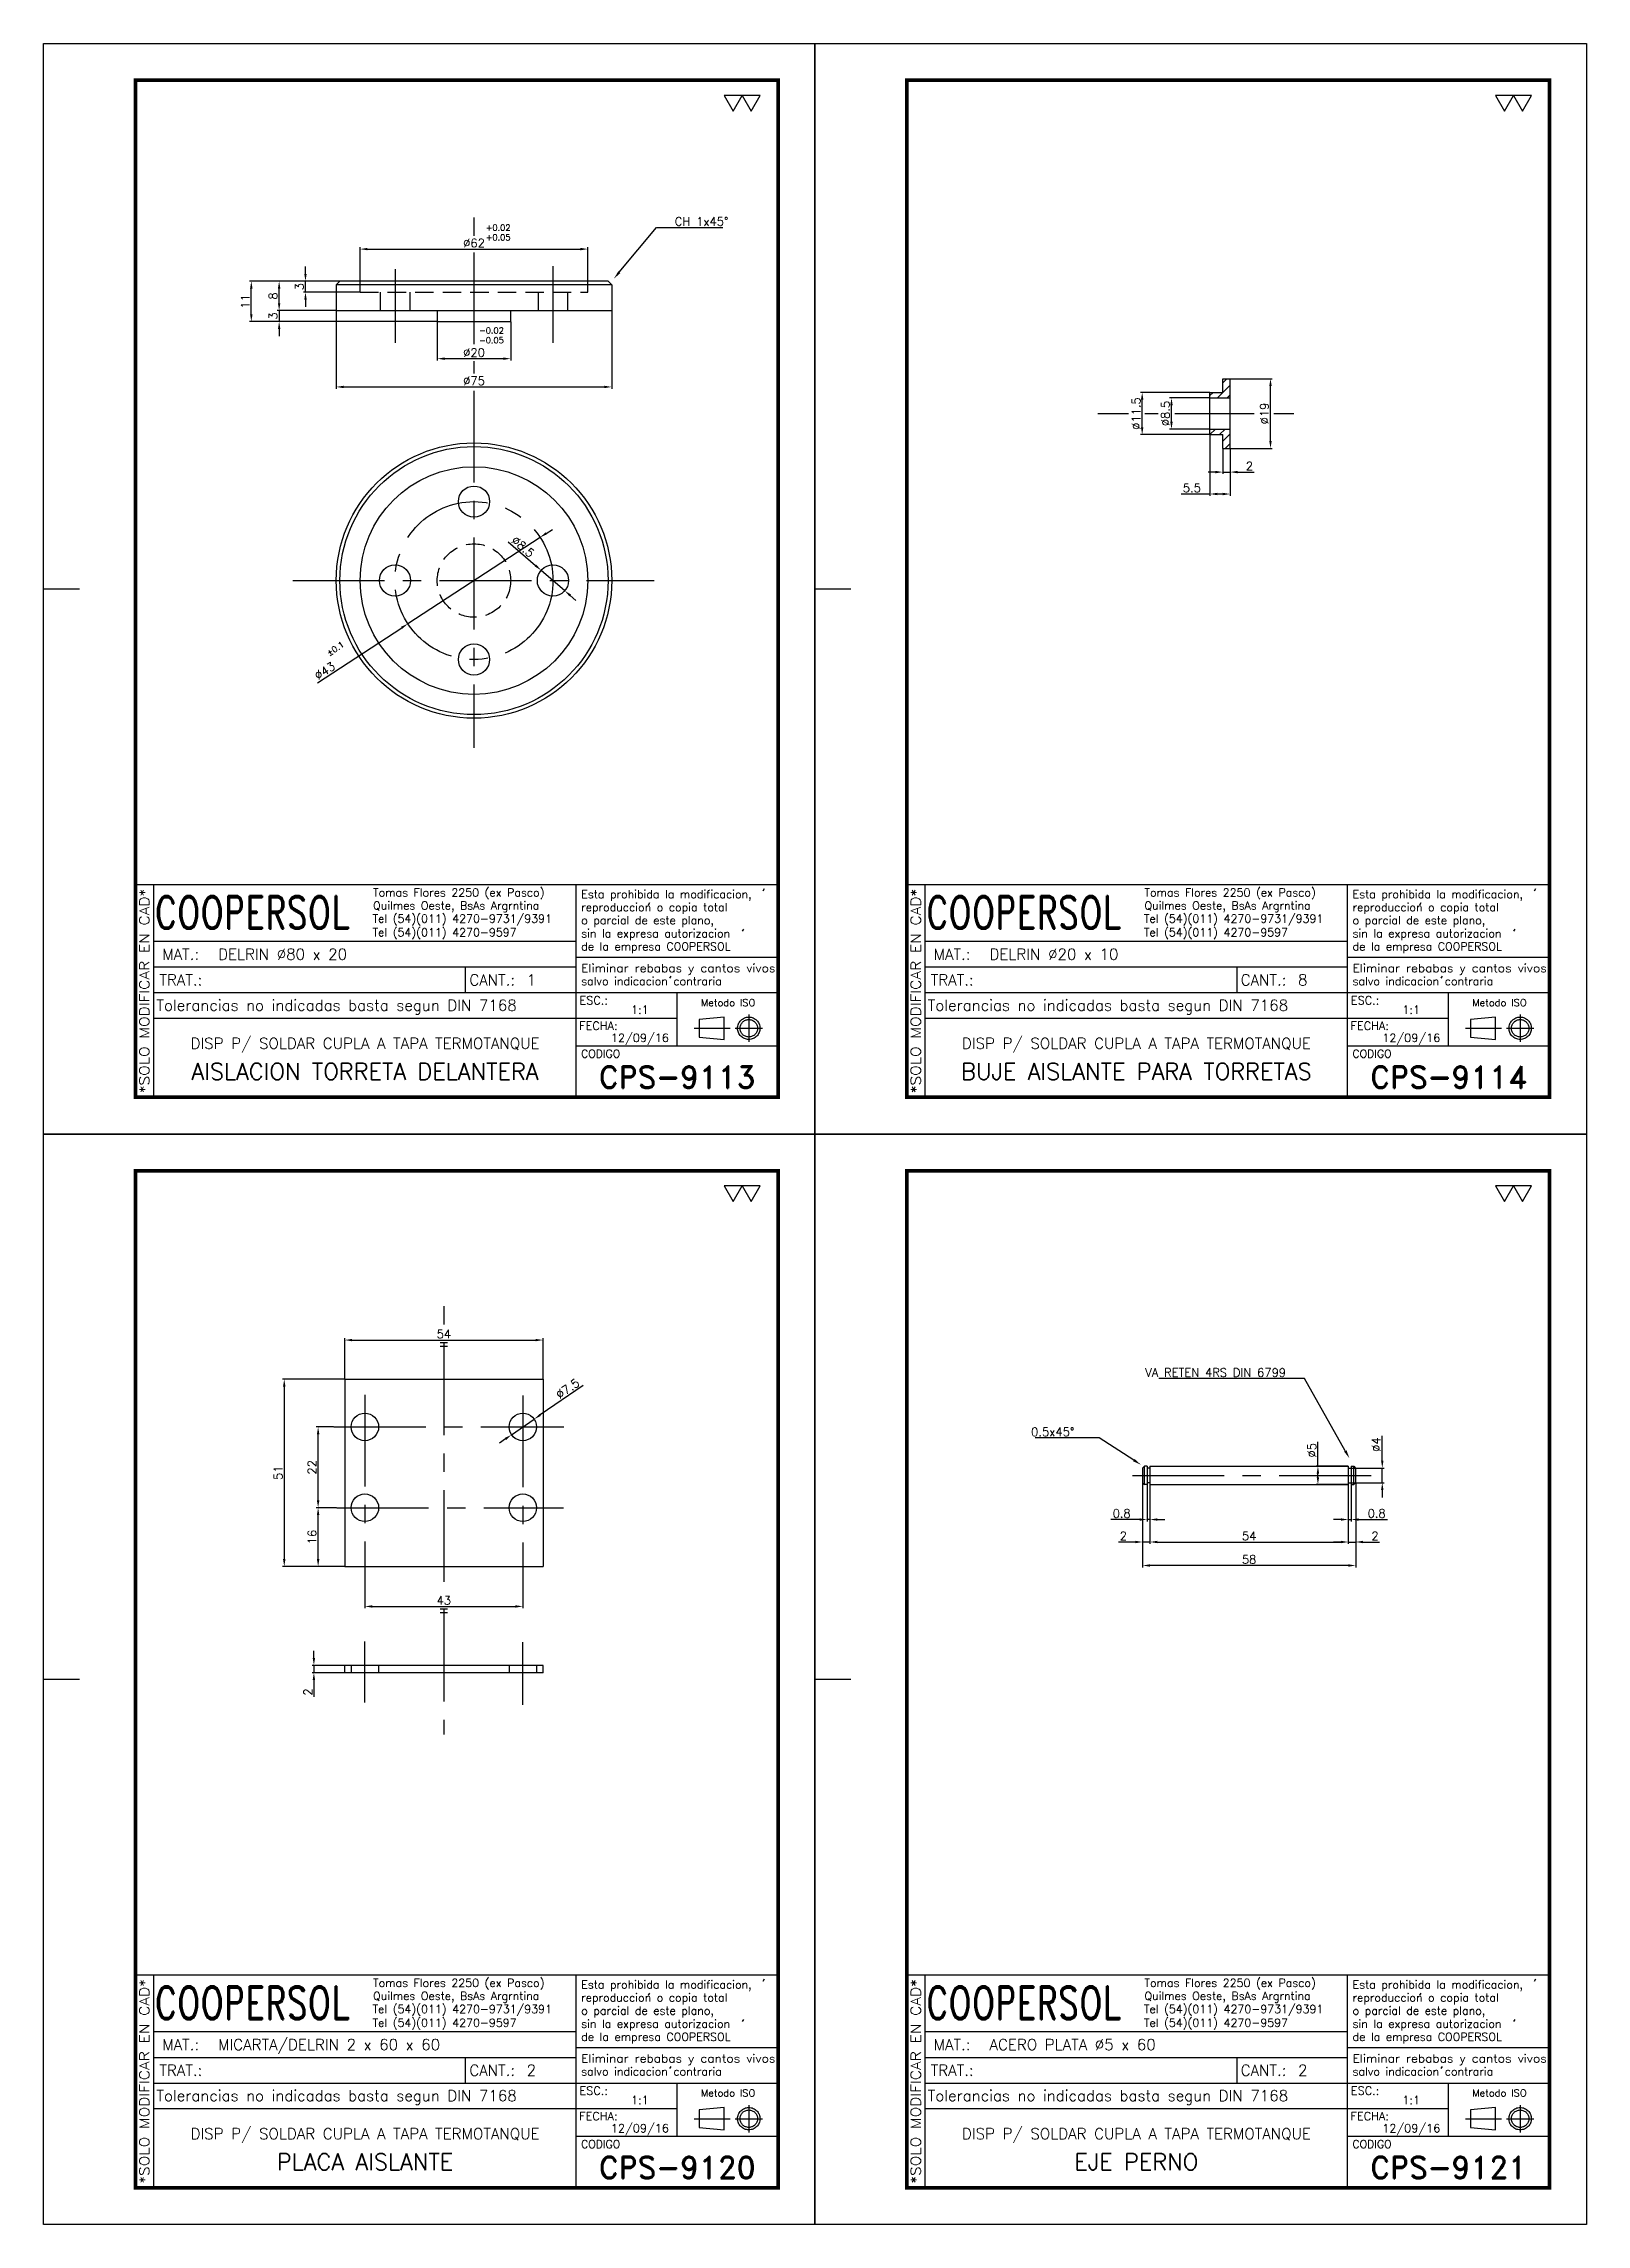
# Model space of a CAD drawing. Extents: x -21308 to -16735, y 11657 to 13517.
# Drawn here: x -20258 to -19838, y 12224 to 12818 of the extents above; entities that cross this region are included whole.
import ezdxf
from ezdxf import colors
from ezdxf.entities.mleader import LeaderData, LeaderLine
from ezdxf.enums import TextEntityAlignment as Align
from ezdxf.math import Vec2, Vec3

# ---------------------------------------------------------------- set-up
doc = ezdxf.new("R2010")
doc.units = 0
doc.header["$LTSCALE"] = 20
doc.header["$MEASUREMENT"] = 0
doc.linetypes.add('CENTER', pattern=[2, 1.25, -0.25, 0.25, -0.25])
doc.linetypes.add('HIDDEN', pattern=[0.375, 0.25, -0.125])
doc.layers.get('0').update_dxf_attribs({"linetype": 'CONTINUOUS'})
doc.layers.get('DEFPOINTS').update_dxf_attribs({"linetype": 'CONTINUOUS'})
for name, color, linetype in [('0-CO', 3, 'CONTINUOUS'), ('1', 1, 'CENTER'), ('CL', 1, 'CENTER'), ('CO', 3, 'CONTINUOUS'), ('OC', 1, 'HIDDEN'), ('RY', 5, 'CONTINUOUS')]:
    doc.layers.add(name, color=color, linetype=linetype)
doc.styles.add('ROMAND', font='ROMAND')
doc.styles.add('ROMANS', font='ROMANS.SHX')
doc.dimstyles.new('1', dxfattribs={"dimtxt": 2.3, "dimasz": 2, "dimexe": 0.5, "dimexo": 0.0625, "dimgap": 0.5, "dimtad": 1, "dimdec": 4, "dimdsep": 46, "dimtxsty": 'ROMANS', "dimcen": -2, "dimclrt": 7, "dimadec": 0, "dimazin": 0, "dimtfac": 0.869565, "dimtdec": 4, "dimtmove": 0, "dimatfit": 3, "dimfxl": 1, "dimtolj": 1, "dimarcsym": 0})

msp = doc.modelspace()

# ---------------------------------------------------------------- blocks, each defined once
blk = doc.blocks.new('A4G')
blk.add_line((0, 148.5), (9.75, 148.5))
blk.add_lwpolyline([(0, 297), (210, 297), (210, 0), (0, 0)], close=True)
at = {"const_width": 1}
blk.add_lwpolyline([(25, 287), (200, 287), (200, 10), (25, 10)], close=True, dxfattribs=at)
blk = doc.blocks.new('*D331')
at = {"layer": 'CO', "color": 0, "lineweight": -2}
for p, q in [((-20184.43, 12378.68), (-20184.43, 12380.68)), ((-20176.11, 12376.68), (-20184.93, 12376.68)), ((-20176.11, 12374.68), (-20184.93, 12374.68)), ((-20184.43, 12376.68), (-20184.43, 12374.68)), ((-20184.43, 12372.68), (-20184.43, 12368.15))]:
    blk.add_line(p, q, dxfattribs=at)
at = {"layer": 'CO', "color": 0}
for points in [[(-20184.76, 12378.68), (-20184.1, 12378.68), (-20184.43, 12376.68)], [(-20184.76, 12372.68), (-20184.1, 12372.68), (-20184.43, 12374.68)]]:
    blk.add_solid(points, dxfattribs=at)
at = {"layer": 'DEFPOINTS', "color": 0}
for p in [(-20184.43, 12374.68), (-20176.05, 12376.68), (-20176.05, 12374.68)]:
    blk.add_point(p, dxfattribs=at)
at = {"layer": 'CO', "color": 7, "insert": (-20186.08, 12369.41), "char_height": 2.3, "attachment_point": 5, "rotation": 90, "style": 'ROMANS'}
blk.add_mtext('\\A1;2', dxfattribs=at)
blk = doc.blocks.new('*D332')
at = {"layer": 'CO', "color": 0, "lineweight": -2}
for p, q in [((-20178.25, 12419.63), (-20183.78, 12419.63)), ((-20183.28, 12405.63), (-20183.28, 12417.63)), ((-20176.11, 12403.63), (-20183.78, 12403.63))]:
    blk.add_line(p, q, dxfattribs=at)
at = {"layer": 'CO', "color": 0}
for points in [[(-20183.61, 12417.63), (-20182.94, 12417.63), (-20183.28, 12419.63)], [(-20183.61, 12405.63), (-20182.94, 12405.63), (-20183.28, 12403.63)]]:
    blk.add_solid(points, dxfattribs=at)
at = {"layer": 'DEFPOINTS', "color": 0}
for p in [(-20183.28, 12419.63), (-20178.18, 12419.63), (-20176.05, 12403.63)]:
    blk.add_point(p, dxfattribs=at)
at = {"layer": 'CO', "color": 7, "insert": (-20184.93, 12411.63), "char_height": 2.3, "attachment_point": 5, "rotation": 90, "style": 'ROMANS'}
blk.add_mtext('\\A1;16', dxfattribs=at)
blk = doc.blocks.new('*D333')
at = {"layer": 'CO', "color": 0, "lineweight": -2}
for p, q in [((-20179.05, 12441.63), (-20183.78, 12441.63)), ((-20183.28, 12421.63), (-20183.28, 12439.63)), ((-20178.25, 12419.63), (-20183.78, 12419.63))]:
    blk.add_line(p, q, dxfattribs=at)
at = {"layer": 'CO', "color": 0}
for points in [[(-20183.61, 12439.63), (-20182.94, 12439.63), (-20183.28, 12441.63)], [(-20183.61, 12421.63), (-20182.94, 12421.63), (-20183.28, 12419.63)]]:
    blk.add_solid(points, dxfattribs=at)
at = {"layer": 'DEFPOINTS', "color": 0}
for p in [(-20183.28, 12441.63), (-20178.99, 12441.63), (-20178.18, 12419.63)]:
    blk.add_point(p, dxfattribs=at)
at = {"layer": 'CO', "color": 7, "insert": (-20184.93, 12430.63), "char_height": 2.3, "attachment_point": 5, "rotation": 90, "style": 'ROMANS'}
blk.add_mtext('\\A1;22', dxfattribs=at)
blk = doc.blocks.new('*D334')
at = {"layer": 'CO', "color": 0, "lineweight": -2}
for p, q in [((-20176.11, 12454.63), (-20193, 12454.63)), ((-20192.5, 12452.63), (-20192.5, 12405.63)), ((-20176.11, 12403.63), (-20193, 12403.63))]:
    blk.add_line(p, q, dxfattribs=at)
at = {"layer": 'CO', "color": 0}
for points in [[(-20192.83, 12452.63), (-20192.17, 12452.63), (-20192.5, 12454.63)], [(-20192.83, 12405.63), (-20192.17, 12405.63), (-20192.5, 12403.63)]]:
    blk.add_solid(points, dxfattribs=at)
at = {"layer": 'DEFPOINTS', "color": 0}
for p in [(-20176.05, 12454.63), (-20192.5, 12403.63), (-20176.05, 12403.63)]:
    blk.add_point(p, dxfattribs=at)
at = {"layer": 'CO', "color": 7, "insert": (-20194.15, 12429.13), "char_height": 2.3, "attachment_point": 5, "rotation": 90, "style": 'ROMANS'}
blk.add_mtext('\\A1;51', dxfattribs=at)
blk = doc.blocks.new('*D335')
at = {"layer": 'CO', "color": 0, "lineweight": -2}
for p, q in [((-20170.55, 12399.02), (-20170.55, 12392.24)), ((-20127.55, 12398.38), (-20127.55, 12392.24)), ((-20168.55, 12392.74), (-20129.55, 12392.74))]:
    blk.add_line(p, q, dxfattribs=at)
at = {"layer": 'CO', "color": 0}
for points in [[(-20168.55, 12393.07), (-20168.55, 12392.41), (-20170.55, 12392.74)], [(-20129.55, 12393.07), (-20129.55, 12392.41), (-20127.55, 12392.74)]]:
    blk.add_solid(points, dxfattribs=at)
at = {"layer": 'DEFPOINTS', "color": 0}
for p in [(-20170.55, 12399.09), (-20127.55, 12398.44), (-20127.55, 12392.74)]:
    blk.add_point(p, dxfattribs=at)
at = {"layer": 'CO', "color": 7, "insert": (-20149.05, 12394.39), "char_height": 2.3, "attachment_point": 5, "style": 'ROMANS'}
blk.add_mtext('\\A1;43', dxfattribs=at)
blk = doc.blocks.new('*D336')
at = {"layer": 'CO', "color": 0, "lineweight": -2}
for p, q in [((-20176.05, 12454.69), (-20176.05, 12465.79)), ((-20174.05, 12465.29), (-20124.05, 12465.29)), ((-20122.05, 12454.69), (-20122.05, 12465.79))]:
    blk.add_line(p, q, dxfattribs=at)
at = {"layer": 'CO', "color": 0}
for points in [[(-20174.05, 12465.62), (-20174.05, 12464.96), (-20176.05, 12465.29)], [(-20124.05, 12465.62), (-20124.05, 12464.96), (-20122.05, 12465.29)]]:
    blk.add_solid(points, dxfattribs=at)
at = {"layer": 'DEFPOINTS', "color": 0}
for p in [(-20122.05, 12465.29), (-20176.05, 12454.63), (-20122.05, 12454.63)]:
    blk.add_point(p, dxfattribs=at)
at = {"layer": 'CO', "color": 7, "insert": (-20149.05, 12466.94), "char_height": 2.3, "attachment_point": 5, "style": 'ROMANS'}
blk.add_mtext('\\A1;54', dxfattribs=at)
blk = doc.blocks.new('*D337')
at = {"layer": 'CO', "color": 0, "lineweight": -2}
for p, q in [((-20111.16, 12452.95), (-20122.82, 12444.9)), ((-20130.63, 12439.49), (-20124.46, 12443.76)), ((-20132.28, 12438.36), (-20133.92, 12437.22))]:
    blk.add_line(p, q, dxfattribs=at)
at = {"layer": 'CO', "color": 0}
for points in [[(-20123.01, 12445.17), (-20122.63, 12444.62), (-20124.46, 12443.76)], [(-20132.47, 12438.63), (-20132.09, 12438.08), (-20130.63, 12439.49)]]:
    blk.add_solid(points, dxfattribs=at)
at = {"layer": 'DEFPOINTS', "color": 0}
for p in [(-20130.63, 12439.49), (-20124.46, 12443.76)]:
    blk.add_point(p, dxfattribs=at)
at = {"layer": 'CO', "color": 7, "insert": (-20115.35, 12452.07), "char_height": 2.3, "attachment_point": 5, "rotation": 34.65284, "style": 'ROMANS'}
blk.add_mtext('\\A1;∅7.5', dxfattribs=at)
blk = doc.blocks.new('*D357')
at = {"layer": 'CO', "color": 0, "lineweight": -2}
for p, q in [((-19956.81, 12425.88), (-19956.81, 12409.79)), ((-19902.81, 12425.88), (-19902.81, 12409.79)), ((-19954.81, 12410.29), (-19904.81, 12410.29))]:
    blk.add_line(p, q, dxfattribs=at)
at = {"layer": 'CO', "color": 0}
for points in [[(-19954.81, 12410.62), (-19954.81, 12409.96), (-19956.81, 12410.29)], [(-19904.81, 12410.62), (-19904.81, 12409.96), (-19902.81, 12410.29)]]:
    blk.add_solid(points, dxfattribs=at)
at = {"layer": 'DEFPOINTS', "color": 0}
for p in [(-19956.81, 12425.94), (-19902.81, 12425.94), (-19902.81, 12410.29)]:
    blk.add_point(p, dxfattribs=at)
at = {"layer": 'CO', "color": 7, "insert": (-19929.81, 12411.94), "char_height": 2.3, "attachment_point": 5, "style": 'ROMANS'}
blk.add_mtext('\\A1;54', dxfattribs=at)
blk = doc.blocks.new('*D358')
at = {"layer": 'CO', "color": 0, "lineweight": -2}
for p, q in [((-19957.61, 12425.88), (-19957.61, 12415.91)), ((-19956.81, 12425.88), (-19956.81, 12415.91)), ((-19959.61, 12416.41), (-19967.43, 12416.41)), ((-19956.81, 12416.41), (-19957.61, 12416.41)), ((-19954.81, 12416.41), (-19952.81, 12416.41))]:
    blk.add_line(p, q, dxfattribs=at)
at = {"layer": 'CO', "color": 0}
for points in [[(-19959.61, 12416.74), (-19959.61, 12416.08), (-19957.61, 12416.41)], [(-19954.81, 12416.74), (-19954.81, 12416.08), (-19956.81, 12416.41)]]:
    blk.add_solid(points, dxfattribs=at)
at = {"layer": 'DEFPOINTS', "color": 0}
for p in [(-19957.61, 12425.94), (-19956.81, 12425.94), (-19957.61, 12416.41)]:
    blk.add_point(p, dxfattribs=at)
at = {"layer": 'CO', "color": 7, "insert": (-19964.52, 12418.06), "char_height": 2.3, "attachment_point": 5, "style": 'ROMANS'}
blk.add_mtext('\\A1;0.8', dxfattribs=at)
blk = doc.blocks.new('*D359')
at = {"layer": 'CO', "color": 0, "lineweight": -2}
for p, q in [((-19902.81, 12425.88), (-19902.81, 12415.91)), ((-19902.01, 12425.88), (-19902.01, 12415.91)), ((-19904.81, 12416.41), (-19906.81, 12416.41)), ((-19902.81, 12416.41), (-19902.01, 12416.41)), ((-19900.01, 12416.41), (-19892.19, 12416.41))]:
    blk.add_line(p, q, dxfattribs=at)
at = {"layer": 'CO', "color": 0}
for points in [[(-19904.81, 12416.74), (-19904.81, 12416.08), (-19902.81, 12416.41)], [(-19900.01, 12416.74), (-19900.01, 12416.08), (-19902.01, 12416.41)]]:
    blk.add_solid(points, dxfattribs=at)
at = {"layer": 'DEFPOINTS', "color": 0}
for p in [(-19902.81, 12425.94), (-19902.01, 12425.94), (-19902.01, 12416.41)]:
    blk.add_point(p, dxfattribs=at)
at = {"layer": 'CO', "color": 7, "insert": (-19895.1, 12418.06), "char_height": 2.3, "attachment_point": 5, "style": 'ROMANS'}
blk.add_mtext('\\A1;0.8', dxfattribs=at)
blk = doc.blocks.new('*D360')
at = {"layer": 'CO', "color": 0, "lineweight": -2}
for p, q in [((-19958.81, 12426.38), (-19958.81, 12409.79)), ((-19956.81, 12425.88), (-19956.81, 12409.79)), ((-19960.81, 12410.29), (-19965.35, 12410.29)), ((-19956.81, 12410.29), (-19958.81, 12410.29)), ((-19954.81, 12410.29), (-19952.81, 12410.29))]:
    blk.add_line(p, q, dxfattribs=at)
at = {"layer": 'CO', "color": 0}
for points in [[(-19960.81, 12410.62), (-19960.81, 12409.96), (-19958.81, 12410.29)], [(-19954.81, 12410.62), (-19954.81, 12409.96), (-19956.81, 12410.29)]]:
    blk.add_solid(points, dxfattribs=at)
at = {"layer": 'DEFPOINTS', "color": 0}
for p in [(-19958.81, 12426.44), (-19956.81, 12425.94), (-19958.81, 12410.29)]:
    blk.add_point(p, dxfattribs=at)
at = {"layer": 'CO', "color": 7, "insert": (-19964.08, 12411.94), "char_height": 2.3, "attachment_point": 5, "style": 'ROMANS'}
blk.add_mtext('\\A1;2', dxfattribs=at)
blk = doc.blocks.new('*D361')
at = {"layer": 'CO', "color": 0, "lineweight": -2}
for p, q in [((-19902.81, 12425.88), (-19902.81, 12409.79)), ((-19900.81, 12426.38), (-19900.81, 12409.79)), ((-19904.81, 12410.29), (-19906.81, 12410.29)), ((-19902.81, 12410.29), (-19900.81, 12410.29)), ((-19898.81, 12410.29), (-19894.28, 12410.29))]:
    blk.add_line(p, q, dxfattribs=at)
at = {"layer": 'CO', "color": 0}
for points in [[(-19904.81, 12410.62), (-19904.81, 12409.96), (-19902.81, 12410.29)], [(-19898.81, 12410.62), (-19898.81, 12409.96), (-19900.81, 12410.29)]]:
    blk.add_solid(points, dxfattribs=at)
at = {"layer": 'DEFPOINTS', "color": 0}
for p in [(-19902.81, 12425.94), (-19900.81, 12426.44), (-19900.81, 12410.29)]:
    blk.add_point(p, dxfattribs=at)
at = {"layer": 'CO', "color": 7, "insert": (-19895.55, 12411.94), "char_height": 2.3, "attachment_point": 5, "style": 'ROMANS'}
blk.add_mtext('\\A1;2', dxfattribs=at)
blk = doc.blocks.new('*D362')
at = {"layer": 'CO', "color": 0, "lineweight": -2}
for p, q in [((-19958.81, 12426.38), (-19958.81, 12403.39)), ((-19900.81, 12426.38), (-19900.81, 12403.39)), ((-19902.81, 12403.89), (-19956.81, 12403.89))]:
    blk.add_line(p, q, dxfattribs=at)
at = {"layer": 'CO', "color": 0}
for points in [[(-19956.81, 12404.23), (-19956.81, 12403.56), (-19958.81, 12403.89)], [(-19902.81, 12404.23), (-19902.81, 12403.56), (-19900.81, 12403.89)]]:
    blk.add_solid(points, dxfattribs=at)
at = {"layer": 'DEFPOINTS', "color": 0}
for p in [(-19958.81, 12426.44), (-19900.81, 12426.44), (-19958.81, 12403.89)]:
    blk.add_point(p, dxfattribs=at)
at = {"layer": 'CO', "color": 7, "insert": (-19929.81, 12405.54), "char_height": 2.3, "attachment_point": 5, "style": 'ROMANS'}
blk.add_mtext('\\A1;58', dxfattribs=at)
blk = doc.blocks.new('*D363')
at = {"layer": 'CO', "color": 0, "lineweight": -2}
for p, q in [((-19911.09, 12430.94), (-19911.09, 12437.56)), ((-19902.88, 12430.94), (-19911.59, 12430.94)), ((-19911.09, 12427.94), (-19911.09, 12428.94)), ((-19902.88, 12425.94), (-19911.59, 12425.94))]:
    blk.add_line(p, q, dxfattribs=at)
at = {"layer": 'CO', "color": 0}
for points in [[(-19911.42, 12428.94), (-19910.76, 12428.94), (-19911.09, 12430.94)], [(-19911.42, 12427.94), (-19910.76, 12427.94), (-19911.09, 12425.94)]]:
    blk.add_solid(points, dxfattribs=at)
at = {"layer": 'DEFPOINTS', "color": 0}
for p in [(-19911.09, 12430.94), (-19902.81, 12430.94), (-19902.81, 12425.94)]:
    blk.add_point(p, dxfattribs=at)
at = {"layer": 'CO', "color": 7, "insert": (-19912.74, 12435.25), "char_height": 2.3, "attachment_point": 5, "rotation": 90, "style": 'ROMANS'}
blk.add_mtext('\\A1;%%C5', dxfattribs=at)
blk = doc.blocks.new('*D364')
at = {"layer": 'CO', "color": 0, "lineweight": -2}
for p, q in [((-19893.57, 12432.44), (-19893.57, 12439.17)), ((-19901.95, 12430.44), (-19893.07, 12430.44)), ((-19893.57, 12426.44), (-19893.57, 12430.44)), ((-19901.95, 12426.44), (-19893.07, 12426.44)), ((-19893.57, 12424.44), (-19893.57, 12422.44))]:
    blk.add_line(p, q, dxfattribs=at)
at = {"layer": 'CO', "color": 0}
for points in [[(-19893.9, 12432.44), (-19893.23, 12432.44), (-19893.57, 12430.44)], [(-19893.9, 12424.44), (-19893.23, 12424.44), (-19893.57, 12426.44)]]:
    blk.add_solid(points, dxfattribs=at)
at = {"layer": 'DEFPOINTS', "color": 0}
for p in [(-19902.01, 12430.44), (-19893.57, 12430.44), (-19902.01, 12426.44)]:
    blk.add_point(p, dxfattribs=at)
at = {"layer": 'CO', "color": 7, "insert": (-19895.22, 12436.81), "char_height": 2.3, "attachment_point": 5, "rotation": 90, "style": 'ROMANS'}
blk.add_mtext('\\A1;%%C4', dxfattribs=at)
blk = doc.blocks.new('COOPERSOLROT-02')
for p, q in [((0, 58), (175, 58)), ((0, 0), (0, 58)), ((5, 0), (5, 58)), ((120, 0), (120, 58)), ((175, 0), (175, 58)), ((5, 42.5), (120, 42.5)), ((120, 38.19), (175, 38.19)), ((5, 35.5), (120, 35.5)), ((89.89, 28.5), (89.89, 35.5)), ((5, 28.5), (175, 28.5)), ((147.5, 14), (147.5, 28.5)), ((147.5, 21.5), (5, 21.5)), ((120, 14), (175, 14)), ((0, 0), (175, 0))]:
    blk.add_line(p, q)
at = {"color": 1, "linetype": 'CENTER'}
blk.add_line((166.98, 22.51), (166.98, 15.06), dxfattribs=at)
for points in [[(152.09, 18.79), (161.93, 18.79)], [(163.26, 18.79), (170.71, 18.79)]]:
    blk.add_lwpolyline(points, dxfattribs=at)
at = {"layer": '1'}
for points in [[(170.85, 56.26), (171.21, 56.85)], [(139.66, 52.43), (140.02, 53.02)], [(165.28, 45.22), (165.64, 45.81)], [(145.46, 32.42), (145.82, 33.01)]]:
    blk.add_lwpolyline(points, dxfattribs=at)
blk.add_lwpolyline([(160.25, 18.79), (160.25, 21.83), (153.47, 21.16), (153.47, 16.41), (160.25, 15.74)], close=True, dxfattribs=at)
for radius in [3.05, 2.37]:
    blk.add_circle((166.98, 18.79), radius, dxfattribs=at)
at = {"style": 'ROMANS', "width": 0.996387}
blk.add_text('*SOLO MODIFICAR EN CAD*', height=2.7, rotation=90, dxfattribs=at).set_placement((3.77, 1.09), (3.77, 56.81), align=Align.FIT)
at = {"style": 'ROMAND', "width": 0.75}
blk.add_text('COOPERSOL', height=9, dxfattribs=at).set_placement((5.26, 45.85))
at = {"style": 'ROMANS'}
for s, p in [('MAT.:', (7.32, 37.47)), ('TRAT.:', (6.5, 30.47)), ('CANT.:', (90.89, 30.47)), ('Tolerancias no indicadas basta segun DIN 7168', (5.7, 23.56))]:
    blk.add_text(s, height=3, dxfattribs=at).set_placement(p)
for tag, height, style, p in [('CONJUNTO', 2.3, 'ROMANS', (62.5, 17.5)), ('SUBCONJUNTO', 3, 'ROMANS', (62.5, 11.5)), ('DENOMINACION', 4.5, 'ROMANS', (62.5, 4.75)), ('COD-PLA', 6, 'ROMAND', (147.5, 5.5))]:
    blk.add_attdef(tag, text='', height=height, dxfattribs=dict(style=style)).set_placement(p, align=Align.MIDDLE)
at = {"layer": '1', "style": 'ROMANS'}
for s, height, p in [('Tomas Flores 2250 (ex Pasco)', 2.2, (64.69, 54.68)), ('Esta prohibida la modificacion,', 2.2, (121.36, 54.23)), ('Tel (54)(011) 4270-9731/9391', 2.2, (64.55, 47.56)), ('Quilmes Oeste, BsAs Argrntina', 2.2, (64.69, 51.12)), ('o parcial de este plano,', 2.2, (121.36, 47.11)), ('reproduccion o copia total', 2.2, (121.36, 50.67)), ('Tel (54)(011) 4270-9597', 2.2, (64.55, 43.83)), ('sin la expresa autorizacion ', 2.2, (121.36, 43.55)), ('de la empresa COOPERSOL', 2.2, (121.36, 39.99)), ('salvo indicacion contraria', 2.2, (121.36, 30.54)), ('ESC.:', 2.25, (120.89, 25.29)), ('FECHA:', 2.25, (120.81, 18.36)), ('CODIGO', 2.16, (121.33, 10.78))]:
    blk.add_text(s, height=height, dxfattribs=at).set_placement(p)
at = {"layer": '1', "style": 'ROMANS', "width": 0.96139}
blk.add_text('Eliminar rebabas y cantos vivos', height=2.2, dxfattribs=at).set_placement((121.34, 34.1), (174.21, 34.1), align=Align.FIT)
at = {"layer": '1', "style": 'ROMANS'}
blk.add_text('Metodo ISO', height=1.948, dxfattribs=at).set_placement((161.34, 25.77), align=Align.MIDDLE)
for tag, p in [('MAT', (22.51, 37.47)), ('TRAT', (22.51, 30.47)), ('CANT', (106.49, 30.47))]:
    blk.add_attdef(tag, p, '', height=3, dxfattribs=at)
for tag, p in [('ESC', (137.33, 22.73)), ('FECHA', (137.33, 15.06))]:
    blk.add_attdef(tag, text='', height=2.25, dxfattribs=at).set_placement(p, align=Align.CENTER)
blk = doc.blocks.new('*D262')
at = {"layer": 'CO', "color": 0, "lineweight": -2}
for p, q in [((-20177.41, 12753.7), (-20187.22, 12753.7)), ((-20186.72, 12755.7), (-20186.72, 12757.7)), ((-20186.72, 12750.7), (-20186.72, 12753.7)), ((-20171.91, 12750.7), (-20187.22, 12750.7)), ((-20186.72, 12748.7), (-20186.72, 12746.7))]:
    blk.add_line(p, q, dxfattribs=at)
at = {"layer": 'CO', "color": 0}
for points in [[(-20187.05, 12755.7), (-20186.39, 12755.7), (-20186.72, 12753.7)], [(-20187.05, 12748.7), (-20186.39, 12748.7), (-20186.72, 12750.7)]]:
    blk.add_solid(points, dxfattribs=at)
at = {"layer": 'DEFPOINTS', "color": 0}
for p in [(-20186.72, 12753.7), (-20177.35, 12753.7), (-20171.85, 12750.7)]:
    blk.add_point(p, dxfattribs=at)
at = {"layer": 'CO', "color": 7, "insert": (-20188.37, 12752.2), "char_height": 2.3, "attachment_point": 5, "rotation": 90, "style": 'ROMANS'}
blk.add_mtext('\\A1;3', dxfattribs=at)
blk = doc.blocks.new('*D263')
at = {"layer": 'CO', "color": 0, "lineweight": -2}
for p, q in [((-20177.41, 12753.7), (-20194.39, 12753.7)), ((-20193.89, 12747.7), (-20193.89, 12751.7)), ((-20178.41, 12745.7), (-20194.39, 12745.7))]:
    blk.add_line(p, q, dxfattribs=at)
at = {"layer": 'CO', "color": 0}
for points in [[(-20194.22, 12751.7), (-20193.56, 12751.7), (-20193.89, 12753.7)], [(-20194.22, 12747.7), (-20193.56, 12747.7), (-20193.89, 12745.7)]]:
    blk.add_solid(points, dxfattribs=at)
at = {"layer": 'DEFPOINTS', "color": 0}
for p in [(-20193.89, 12753.7), (-20177.35, 12753.7), (-20178.35, 12745.7)]:
    blk.add_point(p, dxfattribs=at)
at = {"layer": 'CO', "color": 7, "insert": (-20195.54, 12749.7), "char_height": 2.3, "attachment_point": 5, "rotation": 90, "style": 'ROMANS'}
blk.add_mtext('\\A1;8', dxfattribs=at)
blk = doc.blocks.new('*D264')
at = {"layer": 'CO', "color": 0, "lineweight": -2}
for p, q in [((-20193.89, 12747.7), (-20193.89, 12749.7)), ((-20178.41, 12745.7), (-20194.39, 12745.7)), ((-20150.91, 12742.7), (-20194.39, 12742.7)), ((-20193.89, 12745.7), (-20193.89, 12742.7)), ((-20193.89, 12740.7), (-20193.89, 12738.7))]:
    blk.add_line(p, q, dxfattribs=at)
at = {"layer": 'CO', "color": 0}
for points in [[(-20194.22, 12747.7), (-20193.56, 12747.7), (-20193.89, 12745.7)], [(-20194.22, 12740.7), (-20193.56, 12740.7), (-20193.89, 12742.7)]]:
    blk.add_solid(points, dxfattribs=at)
at = {"layer": 'DEFPOINTS', "color": 0}
for p in [(-20193.89, 12742.7), (-20178.35, 12745.7), (-20150.85, 12742.7)]:
    blk.add_point(p, dxfattribs=at)
at = {"layer": 'CO', "color": 7, "insert": (-20195.54, 12744.2), "char_height": 2.3, "attachment_point": 5, "rotation": 90, "style": 'ROMANS'}
blk.add_mtext('\\A1;3', dxfattribs=at)
blk = doc.blocks.new('*D265')
at = {"layer": 'CO', "color": 0, "lineweight": -2}
for p, q in [((-20177.41, 12753.7), (-20201.97, 12753.7)), ((-20201.47, 12744.7), (-20201.47, 12751.7)), ((-20150.91, 12742.7), (-20201.97, 12742.7))]:
    blk.add_line(p, q, dxfattribs=at)
at = {"layer": 'CO', "color": 0}
for points in [[(-20201.8, 12751.7), (-20201.13, 12751.7), (-20201.47, 12753.7)], [(-20201.8, 12744.7), (-20201.13, 12744.7), (-20201.47, 12742.7)]]:
    blk.add_solid(points, dxfattribs=at)
at = {"layer": 'DEFPOINTS', "color": 0}
for p in [(-20201.47, 12753.7), (-20177.35, 12753.7), (-20150.85, 12742.7)]:
    blk.add_point(p, dxfattribs=at)
at = {"layer": 'CO', "color": 7, "insert": (-20203.12, 12748.2), "char_height": 2.3, "attachment_point": 5, "rotation": 90, "style": 'ROMANS'}
blk.add_mtext('\\A1;11', dxfattribs=at)
blk = doc.blocks.new('*D266')
at = {"layer": 'CO', "color": 0, "lineweight": -2}
for p, q in [((-20150.85, 12742.64), (-20150.85, 12732.11)), ((-20130.85, 12742.64), (-20130.85, 12732.11)), ((-20148.85, 12732.61), (-20132.85, 12732.61))]:
    blk.add_line(p, q, dxfattribs=at)
at = {"layer": 'CO', "color": 0}
for points in [[(-20148.85, 12732.94), (-20148.85, 12732.27), (-20150.85, 12732.61)], [(-20132.85, 12732.94), (-20132.85, 12732.27), (-20130.85, 12732.61)]]:
    blk.add_solid(points, dxfattribs=at)
at = {"layer": 'DEFPOINTS', "color": 0}
for p in [(-20150.85, 12742.7), (-20130.85, 12742.7), (-20130.85, 12732.61)]:
    blk.add_point(p, dxfattribs=at)
at = {"layer": 'CO', "color": 7, "insert": (-20140.85, 12734.26), "char_height": 2.3, "attachment_point": 5, "style": 'ROMANS'}
blk.add_mtext('\\A1;%%C20', dxfattribs=at)
blk = doc.blocks.new('*D267')
at = {"layer": 'CO', "color": 0, "lineweight": -2}
for p, q in [((-20178.35, 12745.64), (-20178.35, 12724.41)), ((-20103.35, 12745.64), (-20103.35, 12724.41)), ((-20176.35, 12724.91), (-20105.35, 12724.91))]:
    blk.add_line(p, q, dxfattribs=at)
at = {"layer": 'CO', "color": 0}
for points in [[(-20176.35, 12725.24), (-20176.35, 12724.58), (-20178.35, 12724.91)], [(-20105.35, 12725.24), (-20105.35, 12724.58), (-20103.35, 12724.91)]]:
    blk.add_solid(points, dxfattribs=at)
at = {"layer": 'DEFPOINTS', "color": 0}
for p in [(-20178.35, 12745.7), (-20103.35, 12745.7), (-20103.35, 12724.91)]:
    blk.add_point(p, dxfattribs=at)
at = {"layer": 'CO', "color": 7, "insert": (-20140.85, 12726.56), "char_height": 2.3, "attachment_point": 5, "style": 'ROMANS'}
blk.add_mtext('\\A1;%%C75', dxfattribs=at)
blk = doc.blocks.new('*D268')
at = {"layer": 'CO', "color": 0, "lineweight": -2}
for p, q in [((-20171.85, 12753.77), (-20171.85, 12762.95)), ((-20169.85, 12762.45), (-20111.85, 12762.45)), ((-20109.85, 12753.77), (-20109.85, 12762.95))]:
    blk.add_line(p, q, dxfattribs=at)
at = {"layer": 'CO', "color": 0}
for points in [[(-20169.85, 12762.79), (-20169.85, 12762.12), (-20171.85, 12762.45)], [(-20111.85, 12762.79), (-20111.85, 12762.12), (-20109.85, 12762.45)]]:
    blk.add_solid(points, dxfattribs=at)
at = {"layer": 'DEFPOINTS', "color": 0}
for p in [(-20109.85, 12762.45), (-20171.85, 12753.7), (-20109.85, 12753.7)]:
    blk.add_point(p, dxfattribs=at)
at = {"layer": 'CO', "color": 7, "insert": (-20140.85, 12764.1), "char_height": 2.3, "attachment_point": 5, "style": 'ROMANS'}
blk.add_mtext('\\A1;%%C62', dxfattribs=at)
blk = doc.blocks.new('*D269')
at = {"layer": 'CO', "color": 0, "lineweight": -2}
for p, q in [((-20131.57, 12682.72), (-20124.08, 12676.25)), ((-20116.13, 12669.39), (-20122.56, 12674.95)), ((-20114.62, 12668.09), (-20113.1, 12666.78))]:
    blk.add_line(p, q, dxfattribs=at)
at = {"layer": 'CO', "color": 0}
for points in [[(-20123.86, 12676.51), (-20124.3, 12676), (-20122.56, 12674.95)], [(-20114.4, 12668.34), (-20114.83, 12667.83), (-20116.13, 12669.39)]]:
    blk.add_solid(points, dxfattribs=at)
at = {"layer": 'DEFPOINTS', "color": 0}
for p in [(-20122.56, 12674.95), (-20116.13, 12669.39)]:
    blk.add_point(p, dxfattribs=at)
at = {"layer": 'CO', "color": 7, "insert": (-20127.51, 12681.39), "char_height": 2.3, "attachment_point": 5, "rotation": 319.20987, "style": 'ROMANS'}
blk.add_mtext('\\A1;∅8.5', dxfattribs=at)
blk = doc.blocks.new('*D270')
at = {"layer": 'CO', "color": 0, "lineweight": -2}
for p, q in [((-19936.98, 12708.1), (-19936.98, 12701.22)), ((-19934.98, 12708.1), (-19934.98, 12701.22)), ((-19938.98, 12701.72), (-19940.98, 12701.72)), ((-19936.98, 12701.72), (-19934.98, 12701.72)), ((-19932.98, 12701.72), (-19928.45, 12701.72))]:
    blk.add_line(p, q, dxfattribs=at)
at = {"layer": 'CO', "color": 0}
for points in [[(-19938.98, 12702.05), (-19938.98, 12701.38), (-19936.98, 12701.72)], [(-19932.98, 12702.05), (-19932.98, 12701.38), (-19934.98, 12701.72)]]:
    blk.add_solid(points, dxfattribs=at)
at = {"layer": 'DEFPOINTS', "color": 0}
for p in [(-19936.98, 12708.16), (-19934.98, 12708.16), (-19934.98, 12701.72)]:
    blk.add_point(p, dxfattribs=at)
at = {"layer": 'CO', "color": 7, "insert": (-19929.72, 12703.37), "char_height": 2.3, "attachment_point": 5, "style": 'ROMANS'}
blk.add_mtext('\\A1;2', dxfattribs=at)
blk = doc.blocks.new('*D271')
at = {"layer": 'CO', "color": 0, "lineweight": -2}
for p, q in [((-19940.48, 12711.85), (-19940.48, 12695.24)), ((-19934.98, 12708.1), (-19934.98, 12695.24)), ((-19940.48, 12695.74), (-19948.3, 12695.74)), ((-19936.98, 12695.74), (-19938.48, 12695.74))]:
    blk.add_line(p, q, dxfattribs=at)
at = {"layer": 'CO', "color": 0}
for points in [[(-19938.48, 12696.07), (-19938.48, 12695.41), (-19940.48, 12695.74)], [(-19936.98, 12696.07), (-19936.98, 12695.41), (-19934.98, 12695.74)]]:
    blk.add_solid(points, dxfattribs=at)
at = {"layer": 'DEFPOINTS', "color": 0}
for p in [(-19940.48, 12711.91), (-19934.98, 12708.16), (-19940.48, 12695.74)]:
    blk.add_point(p, dxfattribs=at)
at = {"layer": 'CO', "color": 7, "insert": (-19945.39, 12697.39), "char_height": 2.3, "attachment_point": 5, "style": 'ROMANS'}
blk.add_mtext('\\A1;5.5', dxfattribs=at)
blk = doc.blocks.new('*D272')
at = {"layer": 'CO', "color": 0, "lineweight": -2}
for p, q in [((-19940.55, 12721.91), (-19951.45, 12721.91)), ((-19950.95, 12715.41), (-19950.95, 12719.91)), ((-19940.55, 12713.41), (-19951.45, 12713.41))]:
    blk.add_line(p, q, dxfattribs=at)
at = {"layer": 'CO', "color": 0}
for points in [[(-19951.29, 12719.91), (-19950.62, 12719.91), (-19950.95, 12721.91)], [(-19951.29, 12715.41), (-19950.62, 12715.41), (-19950.95, 12713.41)]]:
    blk.add_solid(points, dxfattribs=at)
at = {"layer": 'DEFPOINTS', "color": 0}
for p in [(-19950.95, 12721.91), (-19940.48, 12721.91), (-19940.48, 12713.41)]:
    blk.add_point(p, dxfattribs=at)
at = {"layer": 'CO', "color": 7, "insert": (-19952.6, 12717.66), "char_height": 2.3, "attachment_point": 5, "rotation": 90, "style": 'ROMANS'}
blk.add_mtext('\\A1;%%C8.5', dxfattribs=at)
blk = doc.blocks.new('*D273')
at = {"layer": 'CO', "color": 0, "lineweight": -2}
for p, q in [((-19940.55, 12723.41), (-19959.43, 12723.41)), ((-19958.93, 12713.91), (-19958.93, 12721.41)), ((-19940.55, 12711.91), (-19959.43, 12711.91))]:
    blk.add_line(p, q, dxfattribs=at)
at = {"layer": 'CO', "color": 0}
for points in [[(-19959.27, 12721.41), (-19958.6, 12721.41), (-19958.93, 12723.41)], [(-19959.27, 12713.91), (-19958.6, 12713.91), (-19958.93, 12711.91)]]:
    blk.add_solid(points, dxfattribs=at)
at = {"layer": 'DEFPOINTS', "color": 0}
for p in [(-19958.93, 12723.41), (-19940.48, 12723.41), (-19940.48, 12711.91)]:
    blk.add_point(p, dxfattribs=at)
at = {"layer": 'CO', "color": 7, "insert": (-19960.58, 12717.66), "char_height": 2.3, "attachment_point": 5, "rotation": 90, "style": 'ROMANS'}
blk.add_mtext('\\A1;%%C11.5', dxfattribs=at)
blk = doc.blocks.new('*D274')
at = {"layer": 'CO', "color": 0, "lineweight": -2}
for p, q in [((-19934.92, 12727.16), (-19923.5, 12727.16)), ((-19924, 12710.16), (-19924, 12725.16)), ((-19934.92, 12708.16), (-19923.5, 12708.16))]:
    blk.add_line(p, q, dxfattribs=at)
at = {"layer": 'CO', "color": 0}
for points in [[(-19924.33, 12725.16), (-19923.67, 12725.16), (-19924, 12727.16)], [(-19924.33, 12710.16), (-19923.67, 12710.16), (-19924, 12708.16)]]:
    blk.add_solid(points, dxfattribs=at)
at = {"layer": 'DEFPOINTS', "color": 0}
for p in [(-19934.98, 12727.16), (-19924, 12727.16), (-19934.98, 12708.16)]:
    blk.add_point(p, dxfattribs=at)
at = {"layer": 'CO', "color": 7, "insert": (-19925.65, 12717.66), "char_height": 2.3, "attachment_point": 5, "rotation": 90, "style": 'ROMANS'}
blk.add_mtext('\\A1;%%C19', dxfattribs=at)
blk = doc.blocks.new('TOL')
at = {"layer": '0-CO', "style": 'ROMANS'}
for tag, p in [('TOLSUP', (2.34, 3.94)), ('TOLINF', (2.34, 1.29))]:
    blk.add_attdef(tag, p, '', height=1.64, dxfattribs=at)
blk = doc.blocks.new('*D293')
at = {"layer": 'CO', "color": 0, "lineweight": -2}
for p, q in [((-20122.85, 12683.93), (-20158.85, 12660.41)), ((-20121.17, 12685.02), (-20119.5, 12686.12)), ((-20183.42, 12644.35), (-20160.52, 12659.32))]:
    blk.add_line(p, q, dxfattribs=at)
at = {"layer": 'CO', "color": 0}
for points in [[(-20121.36, 12685.3), (-20120.99, 12684.75), (-20122.85, 12683.93)], [(-20160.7, 12659.59), (-20160.34, 12659.04), (-20158.85, 12660.41)]]:
    blk.add_solid(points, dxfattribs=at)
at = {"layer": 'DEFPOINTS', "color": 0}
for p in [(-20122.85, 12683.93), (-20158.85, 12660.41)]:
    blk.add_point(p, dxfattribs=at)
at = {"layer": 'CO', "color": 7, "insert": (-20181.47, 12647.59), "char_height": 2.3, "attachment_point": 5, "rotation": 33.16214, "style": 'ROMANS'}
blk.add_mtext('\\A1;∅43', dxfattribs=at)

# ---------------------------------------------------------------- dimensions: what is measured, and where the dimension line sits
at = {"layer": 'CO'}
for base, p1, p2, picture, middle in [((-20109.84717, 12762.45236), (-20171.84717, 12753.70486), (-20109.84717, 12753.70486), '*D268', (-20140.84717, 12764.10236)), ((-20130.84717, 12732.60687), (-20150.84717, 12742.70486), (-20130.84717, 12742.70486), '*D266', (-20140.84717, 12734.25687))]:
    dim = msp.add_linear_dim(base=base, p1=p1, p2=p2, text='%%C<>', dimstyle='1', dxfattribs=at)
    dim.commit()
    dim.dimension.update_dxf_attribs({"geometry": picture, "text_midpoint": middle})
for base, p1, p2, picture, middle in [((-20201.46545, 12753.70486), (-20150.84717, 12742.70486), (-20177.34717, 12753.70486), '*D265', (-20203.11545, 12748.20486)), ((-20193.88974, 12753.70486), (-20178.34717, 12745.70486), (-20177.34717, 12753.70486), '*D263', (-20195.53974, 12749.70486)), ((-20186.71857, 12753.70486), (-20171.84717, 12750.70486), (-20177.34717, 12753.70486), '*D262', (-20188.36857, 12752.20486)), ((-20193.88974, 12742.70486), (-20178.34717, 12745.70486), (-20150.84717, 12742.70486), '*D264', (-20195.53974, 12744.20486)), ((-20192.50082, 12403.62616), (-20176.04771, 12454.62616), (-20176.04771, 12403.62616), '*D334', (-20194.15082, 12429.12616)), ((-20183.27683, 12419.62616), (-20176.04771, 12403.62616), (-20178.18436, 12419.62616), '*D332', (-20184.92683, 12411.62616)), ((-20184.43099, 12374.67915), (-20176.04771, 12376.67915), (-20176.04771, 12374.67915), '*D331', (-20186.08099, 12369.41248))]:
    dim = msp.add_linear_dim(base=base, p1=p1, p2=p2, angle=90, dimstyle='1', dxfattribs=at)
    dim.commit()
    dim.dimension.update_dxf_attribs({"geometry": picture, "text_midpoint": middle})
dim = msp.add_linear_dim(base=(-20103.34717, 12724.90858), p1=(-20178.34717, 12745.70486), p2=(-20103.34717, 12745.70486), text='%%C<>', dimstyle='1', dxfattribs=at)
dim.commit()
dim.dimension.update_dxf_attribs({"geometry": '*D267', "text_midpoint": (-20140.84717, 12724.90858), "dimtype": 160})
for base, p1, p2, picture, middle in [((-19924.00064, 12727.15764), (-19934.9843, 12708.15764), (-19934.9843, 12727.15764), '*D274', (-19925.65064, 12717.65764)), ((-19958.93345, 12723.40764), (-19940.4843, 12711.90764), (-19940.4843, 12723.40764), '*D273', (-19960.58345, 12717.65764)), ((-19950.95436, 12721.90764), (-19940.4843, 12713.40764), (-19940.4843, 12721.90764), '*D272', (-19952.60436, 12717.65764)), ((-19893.56813, 12430.44463), (-19902.01337, 12426.44463), (-19902.01337, 12430.44463), '*D364', (-19895.21813, 12436.80653))]:
    dim = msp.add_linear_dim(base=base, p1=p1, p2=p2, angle=90, text='%%C<>', dimstyle='1', dxfattribs=at)
    dim.commit()
    dim.dimension.update_dxf_attribs({"geometry": picture, "text_midpoint": middle})
for base, p1, p2, picture, middle in [((-19940.4843, 12695.74105), (-19934.9843, 12708.15764), (-19940.4843, 12711.90764), '*D271', (-19945.39383, 12697.39105)), ((-19934.9843, 12701.71691), (-19936.9843, 12708.15764), (-19934.9843, 12708.15764), '*D270', (-19929.71764, 12703.36691)), ((-20122.04771, 12465.29005), (-20176.04771, 12454.62616), (-20122.04771, 12454.62616), '*D336', (-20149.04771, 12466.94005)), ((-19957.61337, 12416.41134), (-19956.81337, 12425.94463), (-19957.61337, 12425.94463), '*D358', (-19964.5229, 12418.06134)), ((-19958.81337, 12410.28948), (-19956.81337, 12425.94463), (-19958.81337, 12426.44463), '*D360', (-19964.08004, 12411.93948)), ((-19958.81337, 12403.89223), (-19900.81337, 12426.44463), (-19958.81337, 12426.44463), '*D362', (-19929.81337, 12405.54223)), ((-19902.81337, 12410.28948), (-19956.81337, 12425.94463), (-19902.81337, 12425.94463), '*D357', (-19929.81337, 12411.93948)), ((-19900.81337, 12410.28948), (-19902.81337, 12425.94463), (-19900.81337, 12426.44463), '*D361', (-19895.54671, 12411.93948)), ((-19902.01337, 12416.41134), (-19902.81337, 12425.94463), (-19902.01337, 12425.94463), '*D359', (-19895.10385, 12418.06134)), ((-20127.54771, 12392.73931), (-20170.54771, 12399.08515), (-20127.54771, 12398.43782), '*D335', (-20149.04771, 12394.38931))]:
    dim = msp.add_linear_dim(base=base, p1=p1, p2=p2, dimstyle='1', dxfattribs=at)
    dim.commit()
    dim.dimension.update_dxf_attribs({"geometry": picture, "text_midpoint": middle})
for p1, p2, picture, middle in [((-20122.84896, 12683.93076), (-20158.84538, 12660.40933), '*D293', (-20180.57178, 12646.21246)), ((-20130.63251, 12439.4939), (-20124.46292, 12443.75842), '*D337', (-20114.40821, 12450.70839))]:
    dim = msp.add_diameter_dim_2p(p1=p1, p2=p2, dimstyle='1', dxfattribs=at)
    dim.commit()
    dim.dimension.update_dxf_attribs({"geometry": picture, "text_midpoint": middle, "dimtype": 163})
dim = msp.add_diameter_dim_2p(p1=(-20116.12946, 12669.39356), p2=(-20122.56488, 12674.94653), dimstyle='1', dxfattribs=at)
dim.commit()
dim.dimension.update_dxf_attribs({"geometry": '*D269', "text_midpoint": (-20128.58388, 12680.14019)})
dim = msp.add_linear_dim(base=(-20183.27683, 12441.62616), p1=(-20178.18436, 12419.62616), p2=(-20178.99004, 12441.62616), angle=90, dimstyle='1', override={"dimtmove": 1}, dxfattribs=at)
dim.commit()
dim.dimension.update_dxf_attribs({"geometry": '*D333', "text_midpoint": (-20184.92683, 12430.62616)})
dim = msp.add_linear_dim(base=(-19911.0896, 12430.94463), p1=(-19902.81337, 12425.94463), p2=(-19902.81337, 12430.94463), angle=90, text='%%C<>', dimstyle='1', dxfattribs=at)
dim.commit()
dim.dimension.update_dxf_attribs({"geometry": '*D363', "text_midpoint": (-19911.0896, 12435.25177), "dimtype": 160})

# ---------------------------------------------------------------- hatches: boundary and pattern name
at = {"layer": 'RY'}
h = msp.add_hatch(dxfattribs=at)
h.set_pattern_fill('ANSI31', color=256, scale=15, style=0)
h.paths.add_polyline_path([(-19934.9843, 12713.40764), (-19940.4843, 12713.40764), (-19940.4843, 12711.90764), (-19936.9843, 12711.90764), (-19936.9843, 12708.15764), (-19934.9843, 12708.15764)])
h.paths.add_polyline_path([(-19934.9843, 12727.15764), (-19936.9843, 12727.15764), (-19936.9843, 12723.40764), (-19940.4843, 12723.40764), (-19940.4843, 12721.90764), (-19934.9843, 12721.90764)])

# ---------------------------------------------------------------- linework, layer by layer
for p, q in [((-20177.34717, 12753.70486), (-20178.34717, 12752.70486)), ((-20104.34717, 12753.70486), (-20177.34717, 12753.70486)), ((-20103.34717, 12752.70486), (-20104.34717, 12753.70486)), ((-20178.34717, 12752.70486), (-20178.34717, 12745.70486)), ((-20103.34717, 12752.70486), (-20178.34717, 12752.70486)), ((-20103.34717, 12752.70486), (-20103.34717, 12745.70486)), ((-20178.34717, 12745.70486), (-20103.34717, 12745.70486)), ((-20150.84717, 12745.70486), (-20150.84717, 12742.70486)), ((-20150.84717, 12742.70486), (-20130.84717, 12742.70486)), ((-20150.84717, 12742.70486), (-20130.84717, 12742.70486)), ((-20130.84717, 12742.70486), (-20130.84717, 12745.70486)), ((-19936.9843, 12727.15764), (-19934.9843, 12727.15764)), ((-19936.9843, 12723.40764), (-19936.9843, 12727.15764)), ((-19934.9843, 12708.15764), (-19934.9843, 12727.15764)), ((-19940.4843, 12711.90764), (-19940.4843, 12723.40764)), ((-19940.4843, 12723.40764), (-19936.9843, 12723.40764)), ((-19940.4843, 12721.90764), (-19934.9843, 12721.90764)), ((-19940.4843, 12713.40764), (-19934.9843, 12713.40764)), ((-19940.4843, 12711.90764), (-19936.9843, 12711.90764)), ((-19936.9843, 12708.15764), (-19936.9843, 12711.90764)), ((-19936.9843, 12708.15764), (-19934.9843, 12708.15764)), ((-20176.04771, 12454.62616), (-20122.04771, 12454.62616)), ((-20176.04771, 12454.62616), (-20176.04771, 12403.62616)), ((-20122.04771, 12454.62616), (-20122.04771, 12403.62616)), ((-19958.31337, 12430.94463), (-19958.81337, 12430.44463)), ((-19958.81337, 12430.44463), (-19958.81337, 12426.44463)), ((-19957.61337, 12430.94463), (-19958.31337, 12430.94463)), ((-19958.31337, 12425.94463), (-19958.31337, 12430.94463)), ((-19957.61337, 12430.94463), (-19957.61337, 12425.94463)), ((-19956.81337, 12430.44463), (-19957.61337, 12430.44463)), ((-19956.81337, 12430.94463), (-19956.81337, 12425.94463)), ((-19956.81337, 12430.94463), (-19902.81337, 12430.94463)), ((-19902.81337, 12430.94463), (-19902.81337, 12425.94463)), ((-19902.81337, 12430.44463), (-19902.01337, 12430.44463)), ((-19902.01337, 12430.94463), (-19902.01337, 12425.94463)), ((-19902.01337, 12430.94463), (-19901.31337, 12430.94463)), ((-19901.31337, 12430.94463), (-19900.81337, 12430.44463)), ((-19901.31337, 12425.94463), (-19901.31337, 12430.94463)), ((-19900.81337, 12430.44463), (-19900.81337, 12426.44463)), ((-19958.81337, 12426.44463), (-19958.31337, 12425.94463)), ((-19957.61337, 12425.94463), (-19958.31337, 12425.94463)), ((-19956.81337, 12426.44463), (-19957.61337, 12426.44463)), ((-19956.81337, 12425.94463), (-19902.81337, 12425.94463)), ((-19902.81337, 12426.44463), (-19902.01337, 12426.44463)), ((-19902.01337, 12425.94463), (-19901.31337, 12425.94463)), ((-19900.81337, 12426.44463), (-19901.31337, 12425.94463)), ((-20176.04771, 12403.62616), (-20122.04771, 12403.62616)), ((-20176.04771, 12374.67915), (-20176.04771, 12376.67915)), ((-20122.04771, 12376.67915), (-20176.04771, 12376.67915)), ((-20122.04771, 12374.67915), (-20176.04771, 12374.67915)), ((-20122.04771, 12374.67915), (-20122.04771, 12376.67915))]:
    msp.add_line(p, q)
for centre, radius in [((-20140.84717, 12672.17004), 37.5), ((-20140.84717, 12672.17004), 36.5), ((-20140.84717, 12672.17004), 31), ((-20140.84717, 12693.67004), 4.25), ((-20162.34717, 12672.17004), 4.25), ((-20119.34717, 12672.17004), 4.25), ((-20140.84717, 12650.67004), 4.25), ((-20170.54771, 12441.62616), 3.75), ((-20127.54771, 12441.62616), 3.75), ((-20170.54771, 12419.62616), 3.75), ((-20127.54771, 12419.62616), 3.75)]:
    msp.add_circle(centre, radius)
at = {"layer": 'CL'}
for p, q in [((-20140.84717, 12771.05878), (-20140.84717, 12766.02262)), ((-20140.84717, 12761.52009), (-20140.84717, 12736.17155)), ((-20162.34717, 12756.95001), (-20162.34717, 12736.91368)), ((-20119.34717, 12757.7837), (-20119.34717, 12736.91368)), ((-20140.84717, 12731.93279), (-20140.84717, 12728.60235)), ((-20140.84717, 12723.87917), (-20140.84717, 12626.65068)), ((-19970.99937, 12717.65764), (-19962.63108, 12717.65764)), ((-19958.25231, 12717.65764), (-19954.55469, 12717.65764)), ((-19950.07862, 12717.65764), (-19928.47671, 12717.65764)), ((-19923.12489, 12717.65764), (-19917.67576, 12717.65764)), ((-20190.19976, 12672.17004), (-20091.79721, 12672.17004)), ((-20149.04771, 12474.53672), (-20149.04771, 12469.55047)), ((-20149.04771, 12464.41023), (-20149.04771, 12396.6257)), ((-20170.54771, 12450.39654), (-20170.54771, 12399.08515)), ((-20127.54771, 12450.18375), (-20127.54771, 12398.43782)), ((-20178.99004, 12441.62616), (-20116.40994, 12441.62616)), ((-19961.60708, 12428.44463), (-19895.03195, 12428.44463)), ((-20178.18436, 12419.62616), (-20116.48464, 12419.62616)), ((-20149.04771, 12391.82512), (-20149.04771, 12357.8946)), ((-20170.54771, 12366.59411), (-20170.54771, 12383.20846)), ((-20127.54771, 12365.94678), (-20127.54771, 12382.99267))]:
    msp.add_line(p, q, dxfattribs=at)
msp.add_circle((-20140.84717, 12672.17004), 21.5, dxfattribs=at)
at = {"layer": 'CO'}
for p, q in [((-20148.0758, 12464.51605), (-20150.07592, 12464.51605)), ((-20148.0758, 12463.51605), (-20150.07592, 12463.51605)), ((-20148.0758, 12391.96531), (-20150.07592, 12391.96531)), ((-20148.0758, 12390.96531), (-20150.07592, 12390.96531))]:
    msp.add_line(p, q, dxfattribs=at)
for points in [[(-20070.25656, 12800.02856), (-20067.81241, 12804.26195), (-20072.70071, 12804.26195)], [(-20065.36825, 12800.02856), (-20062.9241, 12804.26195), (-20067.81241, 12804.26195)], [(-19860.25656, 12800.02856), (-19857.81241, 12804.26195), (-19862.70071, 12804.26195)], [(-19855.36825, 12800.02856), (-19852.9241, 12804.26195), (-19857.81241, 12804.26195)], [(-20070.25656, 12503.02856), (-20067.81241, 12507.26195), (-20072.70071, 12507.26195)], [(-20065.36825, 12503.02856), (-20062.9241, 12507.26195), (-20067.81241, 12507.26195)], [(-19860.25656, 12503.02856), (-19857.81241, 12507.26195), (-19862.70071, 12507.26195)], [(-19855.36825, 12503.02856), (-19852.9241, 12507.26195), (-19857.81241, 12507.26195)]]:
    msp.add_lwpolyline(points, close=True, dxfattribs=at)
at = {"layer": 'OC'}
for p, q in [((-20171.84717, 12750.70486), (-20171.84717, 12753.70486)), ((-20109.84717, 12750.70486), (-20109.84717, 12753.70486)), ((-20171.84717, 12750.70486), (-20109.84717, 12750.70486)), ((-20166.34717, 12750.70486), (-20166.34717, 12745.70486)), ((-20158.34717, 12750.70486), (-20158.34717, 12745.70486)), ((-20123.34717, 12750.70486), (-20123.34717, 12745.70486)), ((-20115.34717, 12750.70486), (-20115.34717, 12745.70486)), ((-20174.29771, 12376.67915), (-20174.29771, 12374.67915)), ((-20166.79771, 12376.67915), (-20166.79771, 12374.67915)), ((-20131.29771, 12376.67915), (-20131.29771, 12374.67915)), ((-20123.79771, 12376.67915), (-20123.79771, 12374.67915))]:
    msp.add_line(p, q, dxfattribs=at)
msp.add_circle((-20140.84717, 12672.17004), 10, dxfattribs=at)

# ---------------------------------------------------------------- block references
for p in [(-20258.00568, 12521.42201), (-20048.00568, 12521.42201), (-20258.00568, 12224.42201), (-20048.00568, 12224.42201)]:
    msp.add_blockref('A4G', p)
ref = msp.add_blockref('COOPERSOLROT-02', (-20233.00568, 12531.42201))
ref.add_attrib('COD-PLA', 'CPS-9113', dxfattribs={"height": 6, "style": 'ROMAND'}).set_placement((-20085.50568, 12536.92201), align=Align.MIDDLE)
ref.add_attrib('FECHA', '12/09/16', dxfattribs={"layer": '1', "height": 2.25, "style": 'ROMANS'}).set_placement((-20095.671, 12546.48301), align=Align.CENTER)
ref.add_attrib('MAT', 'DELRIN %%c80 x 20', (-20210.50039, 12568.89016), dxfattribs={"layer": '1', "height": 3, "style": 'ROMANS'})
ref.add_attrib('ESC', '1:1', dxfattribs={"layer": '1', "height": 2.25, "style": 'ROMANS'}).set_placement((-20095.671, 12554.15056), align=Align.CENTER)
ref.add_attrib('CANT', '1', (-20126.51509, 12561.89016), dxfattribs={"layer": '1', "height": 3, "style": 'ROMANS'})
ref.add_attrib('DENOMINACION', 'AISLACION TORRETA DELANTERA', dxfattribs={"height": 4.5, "style": 'ROMANS'}).set_placement((-20170.50568, 12538.45983), align=Align.MIDDLE)
ref.add_attrib('SUBCONJUNTO', 'DISP P/ SOLDAR CUPLA A TAPA TERMOTANQUE', dxfattribs={"height": 3, "style": 'ROMANS'}).set_placement((-20170.50568, 12545.89986), align=Align.MIDDLE)
ref = msp.add_blockref('COOPERSOLROT-02', (-20023.00568, 12531.42201))
ref.add_attrib('COD-PLA', 'CPS-9114', dxfattribs={"height": 6, "style": 'ROMAND'}).set_placement((-19875.50568, 12536.92201), align=Align.MIDDLE)
ref.add_attrib('FECHA', '12/09/16', dxfattribs={"layer": '1', "height": 2.25, "style": 'ROMANS'}).set_placement((-19885.671, 12546.48301), align=Align.CENTER)
ref.add_attrib('MAT', 'DELRIN %%c20 x 10', (-20000.50039, 12568.89016), dxfattribs={"layer": '1', "height": 3, "style": 'ROMANS'})
ref.add_attrib('ESC', '1:1', dxfattribs={"layer": '1', "height": 2.25, "style": 'ROMANS'}).set_placement((-19885.671, 12554.15056), align=Align.CENTER)
ref.add_attrib('CANT', '8', (-19916.51509, 12561.89016), dxfattribs={"layer": '1', "height": 3, "style": 'ROMANS'})
ref.add_attrib('DENOMINACION', 'BUJE AISLANTE PARA TORRETAS', dxfattribs={"height": 4.5, "style": 'ROMANS'}).set_placement((-19960.50568, 12538.45983), align=Align.MIDDLE)
ref.add_attrib('SUBCONJUNTO', 'DISP P/ SOLDAR CUPLA A TAPA TERMOTANQUE', dxfattribs={"height": 3, "style": 'ROMANS'}).set_placement((-19960.50568, 12545.89986), align=Align.MIDDLE)
ref = msp.add_blockref('COOPERSOLROT-02', (-20233.00568, 12234.42201))
ref.add_attrib('COD-PLA', 'CPS-9120', dxfattribs={"height": 6, "style": 'ROMAND'}).set_placement((-20085.50568, 12239.92201), align=Align.MIDDLE)
ref.add_attrib('FECHA', '12/09/16', dxfattribs={"layer": '1', "height": 2.25, "style": 'ROMANS'}).set_placement((-20095.671, 12249.48301), align=Align.CENTER)
ref.add_attrib('MAT', 'MICARTA/DELRIN 2 x 60 x 60', (-20210.50039, 12271.89016), dxfattribs={"layer": '1', "height": 3, "style": 'ROMANS'})
ref.add_attrib('ESC', '1:1', dxfattribs={"layer": '1', "height": 2.25, "style": 'ROMANS'}).set_placement((-20095.671, 12257.15056), align=Align.CENTER)
ref.add_attrib('CANT', '2', (-20126.51509, 12264.89016), dxfattribs={"layer": '1', "height": 3, "style": 'ROMANS'})
ref.add_attrib('DENOMINACION', 'PLACA AISLANTE', dxfattribs={"height": 4.5, "style": 'ROMANS'}).set_placement((-20170.50568, 12241.45983), align=Align.MIDDLE)
ref.add_attrib('SUBCONJUNTO', 'DISP P/ SOLDAR CUPLA A TAPA TERMOTANQUE', dxfattribs={"height": 3, "style": 'ROMANS'}).set_placement((-20170.50568, 12248.89986), align=Align.MIDDLE)
ref = msp.add_blockref('COOPERSOLROT-02', (-20023.00568, 12234.42201))
ref.add_attrib('COD-PLA', 'CPS-9121', dxfattribs={"height": 6, "style": 'ROMAND'}).set_placement((-19875.50568, 12239.92201), align=Align.MIDDLE)
ref.add_attrib('FECHA', '12/09/16', dxfattribs={"layer": '1', "height": 2.25, "style": 'ROMANS'}).set_placement((-19885.671, 12249.48301), align=Align.CENTER)
ref.add_attrib('MAT', 'ACERO PLATA %%C5 x 60', (-20000.50039, 12271.89016), dxfattribs={"layer": '1', "height": 3, "style": 'ROMANS'})
ref.add_attrib('ESC', '1:1', dxfattribs={"layer": '1', "height": 2.25, "style": 'ROMANS'}).set_placement((-19885.671, 12257.15056), align=Align.CENTER)
ref.add_attrib('CANT', '2', (-19916.51509, 12264.89016), dxfattribs={"layer": '1', "height": 3, "style": 'ROMANS'})
ref.add_attrib('DENOMINACION', 'EJE PERNO', dxfattribs={"height": 4.5, "style": 'ROMANS'}).set_placement((-19960.50568, 12241.45983), align=Align.MIDDLE)
ref.add_attrib('SUBCONJUNTO', 'DISP P/ SOLDAR CUPLA A TAPA TERMOTANQUE', dxfattribs={"height": 3, "style": 'ROMANS'}).set_placement((-19960.50568, 12248.89986), align=Align.MIDDLE)
at = {"layer": 'CO'}
for p, values in [((-20139.99441, 12763.54185), {'TOLINF': '+0.05', 'TOLSUP': '+0.02'}), ((-20141.80088, 12735.51211), {'TOLINF': '-0.05', 'TOLSUP': '-0.02'})]:
    msp.add_blockref('TOL', p, dxfattribs=at).add_auto_attribs(values)
ref = msp.add_blockref('TOL', (-20181.40596, 12649.12029), dxfattribs=dict(at, rotation=34.55542099142006))
ref.add_attrib('TOLINF', '%%p0.1', (-20180.2052, 12651.51019), dxfattribs={"layer": '0-CO', "height": 1.636364, "rotation": 34.55542099, "style": 'ROMANS'})

msp.set_redraw_order([(e.dxf.handle, doc.entitydb.next_handle()) for e in msp.query("TEXT MTEXT ATTDEF DIMENSION ARC_DIMENSION")])  # texts and dimensions are drawn at this point

# ---------------------------------------------------------------- leaders
ml = msp.add_multileader_mtext('Standard', dxfattribs=at)
ml.set_content('CH 1x45%%D', color=7, style='ROMANS')
ml.set_leader_properties(color=256, linetype='ByLayer', lineweight=-1)
ml.build(insert=Vec2(0, 0))
ml.multileader.update_dxf_attribs({"text_left_attachment_type": 6, "text_right_attachment_type": 5, "dogleg_length": 4, "arrow_head_size": 2.3})
ctx = ml.context
ctx.base_point, ctx.char_height, ctx.arrow_head_size, ctx.landing_gap_size, ctx.plane_origin = Vec3(-20087.17419, 12768.37143), 2.3, 2.3, 1, Vec3(-20102.74473, 12754.3982)
ctx.left_attachment, ctx.right_attachment = 6, 5
notes = []
notes.append((ctx, [(0, (1, 1, 0), (-20091.17419, 12768.37143), (1, 0), 4, [(0, [(-20102.74473, 12754.3982)], 0, [])])]))
ctx.mtext.insert, ctx.mtext.flow_direction = Vec3(-20086.17419, 12771.13143), 5
ml = msp.add_multileader_mtext('Standard', dxfattribs=at)
ml.set_content('VA RETEN 4RS DIN 6799', color=7, style='ROMANS')
ml.set_leader_properties(color=256, linetype='ByLayer', lineweight=-1)
ml.build(insert=Vec2(0, 0))
ml.multileader.update_dxf_attribs({"text_left_attachment_type": 6, "text_right_attachment_type": 5, "dogleg_length": 4, "arrow_head_size": 2.3})
ctx = ml.context
ctx.base_point, ctx.char_height, ctx.arrow_head_size, ctx.landing_gap_size, ctx.plane_origin = Vec3(-19965.00038, 12454.84437), 2.3, 2.3, 1, Vec3(-19902.51203, 12433.10716)
ctx.left_attachment, ctx.right_attachment, ctx.text_align_type = 6, 5, 2
notes.append((ctx, [(0, (1, 1, 0), (-19914.75276, 12454.84437), (-1, 0), 4, [(0, [(-19902.51203, 12433.10716)], 0, [])])]))
ctx.mtext.insert, ctx.mtext.alignment, ctx.mtext.flow_direction = Vec3(-19919.75276, 12457.60437), 3, 5
ml = msp.add_multileader_mtext('Standard', dxfattribs=at)
ml.set_content('0.5x45%%D', color=7, style='ROMANS')
ml.set_leader_properties(color=256, linetype='ByLayer', lineweight=-1)
ml.build(insert=Vec2(0, 0))
ml.multileader.update_dxf_attribs({"text_left_attachment_type": 6, "text_right_attachment_type": 5, "dogleg_length": 4, "arrow_head_size": 2.3})
ctx = ml.context
ctx.base_point, ctx.char_height, ctx.arrow_head_size, ctx.landing_gap_size, ctx.plane_origin = Vec3(-19990.36619, 12438.6748), 2.3, 2.3, 1, Vec3(-19959.28954, 12431.35266)
ctx.left_attachment, ctx.right_attachment, ctx.text_align_type = 6, 5, 2
notes.append((ctx, [(0, (1, 1, 0), (-19972.4281, 12438.6748), (-1, 0), 4, [(0, [(-19959.28954, 12431.35266), (-19970.68004, 12438.6748)], 0, [])])]))
ctx.mtext.insert, ctx.mtext.alignment, ctx.mtext.flow_direction = Vec3(-19977.4281, 12441.4348), 3, 5
for ctx, leaders in notes:
    for number, flags, end, landing, length, lines in leaders:
        leader = LeaderData()
        leader.index, (leader.has_last_leader_line, leader.has_dogleg_vector, leader.attachment_direction) = number, flags
        leader.last_leader_point, leader.dogleg_vector, leader.dogleg_length = Vec3(end), Vec3(landing), length
        for number, points, colour, breaks in lines:
            line = LeaderLine()
            line.index, line.vertices, line.color, line.breaks = number, Vec3.list(points), colors.encode_raw_color(colour), breaks
            leader.lines.append(line)
        ctx.leaders.append(leader)

doc.saveas('drawing.dxf')
